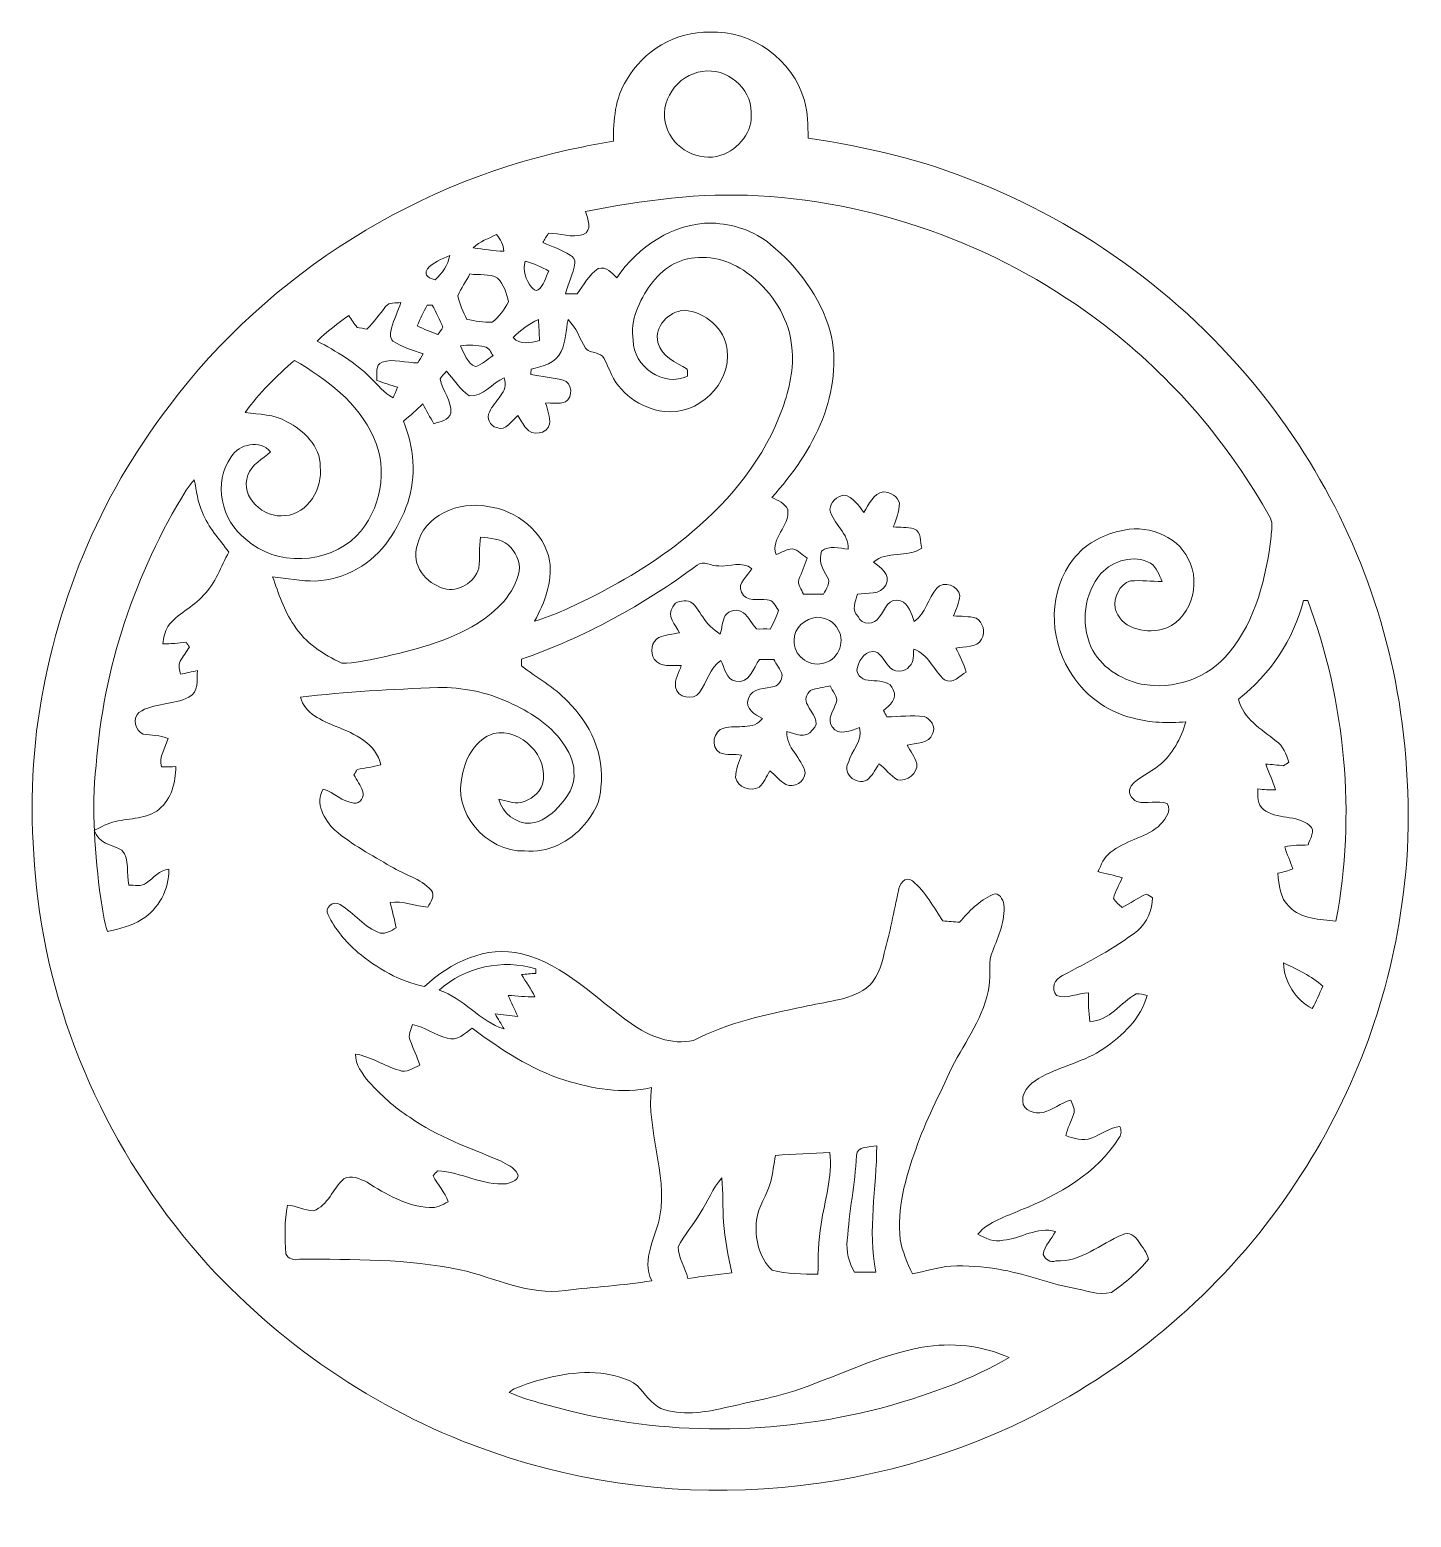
# Model space of a CAD drawing. Header units: centimetres. Extents: x -15.3 to 15.3, y -16.7 to 16.2.
import ezdxf

# ---------------------------------------------------------------- set-up
doc = ezdxf.new("R2010")
doc.units = ezdxf.units.CM
doc.header["$MEASUREMENT"] = 0
doc.layers.add('Layer 1', color=7, linetype='Continuous')

msp = doc.modelspace()

# ---------------------------------------------------------------- linework, layer by layer
at = {"layer": 'Layer 1', "color": 8, "lineweight": 9}
for points, knots in [([(-2.07023, 15.05827), (-1.7097, 15.70914), (-0.97768, 16.13777), (-0.23226, 16.11836), (-0.23226, 16.11836), (0.70225, 16.17234), (1.61171, 15.50347), (1.86147, 14.60742), (1.86147, 14.60742), (1.94014, 14.33931), (1.93767, 14.05638), (1.94755, 13.77874), (1.94755, 13.77874), (3.22602, 13.58542), (4.49567, 13.2912), (5.6937, 12.79555), (5.6937, 12.79555), (8.2905, 11.76121), (10.59096, 9.99838), (12.2596, 7.75506), (12.2596, 7.75506), (13.71834, 5.80667), (14.6987, 3.49597), (15.04337, 1.08367), (15.04337, 1.08367), (15.2321, -0.2523), (15.27902, -1.61332), (15.10087, -2.95317), (15.10087, -2.95317), (14.82994, -5.14956), (14.05418, -7.28175), (12.84874, -9.13771), (12.84874, -9.13771), (11.52229, -11.21205), (9.6748, -12.94736), (7.5292, -14.15456), (7.5292, -14.15456), (3.76012, -16.29381), (-0.93852, -16.71819), (-5.02757, -15.27922), (-5.02757, -15.27922), (-7.43246, -14.46042), (-9.60768, -13.00345), (-11.32536, -11.13655), (-11.32536, -11.13655), (-13.35066, -8.89571), (-14.71591, -6.04667), (-15.08421, -3.04101), (-15.08421, -3.04101), (-15.24648, -1.73255), (-15.26518, -0.40047), (-15.07997, 0.90693), (-15.07997, 0.90693), (-14.72437, 3.41659), (-13.73554, 5.8423), (-12.18331, 7.85066), (-12.18331, 7.85066), (-9.97316, 10.80059), (-6.64082, 12.87845), (-3.02485, 13.58577), (-3.02485, 13.58577), (-2.80436, 13.63163), (-2.58247, 13.66832), (-2.36163, 13.71136), (-2.36163, 13.71136), (-2.35951, 14.17103), (-2.32635, 14.66104), (-2.07023, 15.05827), (-2.07023, 15.05827), (-2.07023, 15.05827), (-2.07023, 15.05827), (-2.07023, 15.05827)], [0, 0, 0, 0, 0.05263158, 0.05263158, 0.05263158, 0.05263158, 0.10526316, 0.10526316, 0.10526316, 0.10526316, 0.15789474, 0.15789474, 0.15789474, 0.15789474, 0.21052632, 0.21052632, 0.21052632, 0.21052632, 0.26315789, 0.26315789, 0.26315789, 0.26315789, 0.31578947, 0.31578947, 0.31578947, 0.31578947, 0.36842105, 0.36842105, 0.36842105, 0.36842105, 0.42105263, 0.42105263, 0.42105263, 0.42105263, 0.47368421, 0.47368421, 0.47368421, 0.47368421, 0.52631579, 0.52631579, 0.52631579, 0.52631579, 0.57894737, 0.57894737, 0.57894737, 0.57894737, 0.63157895, 0.63157895, 0.63157895, 0.63157895, 0.68421053, 0.68421053, 0.68421053, 0.68421053, 0.73684211, 0.73684211, 0.73684211, 0.73684211, 0.78947368, 0.78947368, 0.78947368, 0.78947368, 0.84210526, 0.84210526, 0.84210526, 0.84210526, 0.89473684, 0.89473684, 0.89473684, 0.89473684, 1, 1, 1, 1]), ([(-0.39242, 15.24912), (-0.94381, 15.18809), (-1.3795, 14.56473), (-1.19041, 14.02745), (-1.19041, 14.02745), (-1.03906, 13.54379), (-0.47074, 13.23476), (0.01645, 13.39633), (0.01645, 13.39633), (0.40168, 13.53109), (0.74105, 13.92021), (0.68143, 14.34848), (0.68143, 14.34848), (0.69096, 14.8914), (0.13921, 15.34366), (-0.39242, 15.24912), (-0.39242, 15.24912), (-0.39242, 15.24912), (-0.39242, 15.24912), (-0.39242, 15.24912)], [0, 0, 0, 0, 0.16666667, 0.16666667, 0.16666667, 0.16666667, 0.33333333, 0.33333333, 0.33333333, 0.33333333, 0.5, 0.5, 0.5, 0.5, 0.66666667, 0.66666667, 0.66666667, 0.66666667, 1, 1, 1, 1]), ([(-2.97723, 12.15491), (-2.92537, 11.98875), (-2.81953, 11.73686), (-3.02873, 11.64161), (-3.02873, 11.64161), (-3.27709, 11.56612), (-3.54343, 11.67513), (-3.79743, 11.67336), (-3.79743, 11.67336), (-3.83941, 11.60528), (-3.88034, 11.53684), (-3.9195, 11.46734), (-3.9195, 11.46734), (-3.71735, 11.37809), (-3.50392, 11.31), (-3.3173, 11.19006), (-3.3173, 11.19006), (-3.25874, 11.15125), (-3.19524, 11.08775), (-3.21076, 11.01049), (-3.21076, 11.01049), (-3.2538, 10.77625), (-3.35329, 10.55859), (-3.42173, 10.3314), (-3.42173, 10.3314), (-3.35717, 10.3314), (-3.22805, 10.33104), (-3.16349, 10.33104), (-3.16349, 10.33104), (-3.02097, 10.5286), (-2.89926, 10.74944), (-2.69641, 10.89337), (-2.69641, 10.89337), (-2.51368, 10.941), (-2.39514, 10.802), (-2.28825, 10.68735), (-2.28825, 10.68735), (-1.81588, 11.3728), (-1.04189, 11.90373), (-0.1857, 11.89773), (-0.1857, 11.89773), (0.28138, 11.87727), (0.75128, 11.72981), (1.11394, 11.42642), (1.11394, 11.42642), (1.7186, 10.92653), (2.21249, 10.26684), (2.43192, 9.5066), (2.43192, 9.5066), (2.6009, 8.85996), (2.49506, 8.16922), (2.26294, 7.55221), (2.26294, 7.55221), (1.99976, 6.91757), (1.60747, 6.33831), (1.14357, 5.83313), (1.14357, 5.83313), (1.26987, 5.7601), (1.43708, 5.7093), (1.49388, 5.56114), (1.49388, 5.56114), (1.55174, 5.19389), (1.10159, 4.93249), (1.23635, 4.56665), (1.23635, 4.56665), (1.35418, 4.61392), (1.46707, 4.68589), (1.59654, 4.69647), (1.59654, 4.69647), (1.72812, 4.67248), (1.81632, 4.55818), (1.92251, 4.48621), (1.92251, 4.48621), (1.87347, 4.3264), (1.80009, 4.17577), (1.74224, 4.01914), (1.74224, 4.01914), (1.69814, 3.90166), (1.79868, 3.79653), (1.84207, 3.69423), (1.84207, 3.69423), (1.98953, 3.69387), (2.13735, 3.69282), (2.28516, 3.69105), (2.28516, 3.69105), (2.33843, 3.80923), (2.45485, 3.94505), (2.36806, 4.07558), (2.36806, 4.07558), (2.25659, 4.24103), (2.16592, 4.44317), (2.24283, 4.64249), (2.24283, 4.64249), (2.40934, 4.78713), (2.63441, 4.70494), (2.82914, 4.6873), (2.82914, 4.6873), (2.85631, 5.03619), (2.48589, 5.24116), (2.42662, 5.56608), (2.42662, 5.56608), (2.43403, 5.722), (2.58008, 5.86206), (2.73107, 5.88358), (2.73107, 5.88358), (2.93992, 5.85147), (3.05845, 5.65215), (3.17769, 5.50046), (3.17769, 5.50046), (3.28987, 5.6772), (3.37771, 5.92026), (3.61443, 5.95554), (3.61443, 5.95554), (3.7573, 5.94566), (3.93545, 5.85994), (3.96121, 5.70331), (3.96121, 5.70331), (3.96262, 5.51916), (3.891, 5.34876), (3.82609, 5.18048), (3.82609, 5.18048), (3.9792, 5.16884), (4.13442, 5.17378), (4.2847, 5.13885), (4.2847, 5.13885), (4.45545, 5.07676), (4.42299, 4.84675), (4.4558, 4.71023), (4.4558, 4.71023), (4.13901, 4.48551), (3.68075, 4.66084), (3.38865, 4.40331), (3.38865, 4.40331), (3.53999, 4.27666), (3.77706, 4.1359), (3.66311, 3.8946), (3.66311, 3.8946), (3.54987, 3.666), (3.24366, 3.73056), (3.03376, 3.69035), (3.03376, 3.69035), (2.99213, 3.53054), (2.89229, 3.33545), (3.04787, 3.2014), (3.04787, 3.2014), (3.11772, 2.99467), (3.42357, 3.01195), (3.51741, 3.18623), (3.51741, 3.18623), (3.64618, 3.34039), (3.72449, 3.64695), (3.98696, 3.54183), (3.98696, 3.54183), (4.18169, 3.48609), (4.22191, 3.24514), (4.28929, 3.08921), (4.28929, 3.08921), (4.54259, 3.26842), (4.60326, 3.59439), (4.78635, 3.82863), (4.78635, 3.82863), (4.9444, 3.99938), (5.26402, 3.87873), (5.29929, 3.65719), (5.29929, 3.65719), (5.28624, 3.49985), (5.21604, 3.35838), (5.15854, 3.21445), (5.15854, 3.21445), (5.32505, 3.19857), (5.4965, 3.20669), (5.65983, 3.164), (5.65983, 3.164), (5.80659, 3.06981), (5.87855, 2.85074), (5.7759, 2.69799), (5.7759, 2.69799), (5.67747, 2.48632), (5.39207, 2.5537), (5.21145, 2.49937), (5.21145, 2.49937), (5.29577, 2.32721), (5.38749, 2.15682), (5.43899, 1.97055), (5.43899, 1.97055), (5.29541, 1.88906), (5.14301, 1.69786), (4.96204, 1.79769), (4.96204, 1.79769), (4.72109, 2.0076), (4.60573, 2.36602), (4.28188, 2.47467), (4.28188, 2.47467), (4.26283, 2.34838), (4.28859, 2.19704), (4.1891, 2.09791), (4.1891, 2.09791), (4.08468, 1.95186), (3.82257, 1.95574), (3.72414, 2.1099), (3.72414, 2.1099), (3.61266, 2.20515), (3.55234, 2.43657), (3.37172, 2.4214), (3.37172, 2.4214), (3.15793, 2.41682), (3.05457, 2.18504), (3.01894, 2.00548), (3.01894, 2.00548), (3.10502, 1.60296), (3.68639, 1.94022), (3.8268, 1.57968), (3.8268, 1.57968), (3.93369, 1.37577), (3.74178, 1.23431), (3.61161, 1.11789), (3.61161, 1.11789), (3.6363, 1.07203), (3.66135, 1.02617), (3.68639, 0.97995), (3.68639, 0.97995), (3.9598, 0.98736), (4.23496, 1.0177), (4.50801, 0.98983), (4.50801, 0.98983), (4.64912, 0.9288), (4.77789, 0.77005), (4.69428, 0.6053), (4.69428, 0.6053), (4.62655, 0.37247), (4.31928, 0.41375), (4.13689, 0.35095), (4.13689, 0.35095), (4.20639, 0.21831), (4.3027, 0.09589), (4.34538, -0.0498), (4.34538, -0.0498), (4.37854, -0.27276), (4.12525, -0.46467), (3.91782, -0.4114), (3.91782, -0.4114), (3.75554, -0.32709), (3.65711, -0.15881), (3.50577, -0.05721), (3.50577, -0.05721), (3.44227, -0.17328), (3.37807, -0.29075), (3.28352, -0.3853), (3.28352, -0.3853), (3.07856, -0.58426), (2.67286, -0.29252), (2.83373, -0.03005), (2.83373, -0.03005), (2.90146, 0.23207), (3.16393, 0.45149), (3.07926, 0.74112), (3.07926, 0.74112), (2.89159, 0.67692), (2.61254, 0.54427), (2.47601, 0.75912), (2.47601, 0.75912), (2.34972, 0.93304), (2.51023, 1.1193), (2.56209, 1.28793), (2.56209, 1.28793), (2.62559, 1.42834), (2.47496, 1.5451), (2.4298, 1.66434), (2.4298, 1.66434), (2.28728, 1.63012), (2.13699, 1.61672), (2.00012, 1.56415), (2.00012, 1.56415), (1.91016, 1.48654), (1.85548, 1.34402), (1.93415, 1.23889), (1.93415, 1.23889), (2.01493, 1.07132), (2.2453, 0.85225), (2.03645, 0.6868), (2.03645, 0.6868), (1.89252, 0.48995), (1.65616, 0.60142), (1.47483, 0.65928), (1.47483, 0.65928), (1.45049, 0.29521), (1.80609, 0.07543), (1.88194, -0.25583), (1.88194, -0.25583), (1.86853, -0.45091), (1.63676, -0.60508), (1.45014, -0.51371), (1.45014, -0.51371), (1.31608, -0.43645), (1.22154, -0.30768), (1.09806, -0.21737), (1.09806, -0.21737), (1.01834, -0.33485), (0.97212, -0.47913), (0.86029, -0.57192), (0.86029, -0.57192), (0.67649, -0.68375), (0.37875, -0.58003), (0.3403, -0.35778), (0.3403, -0.35778), (0.33853, -0.18245), (0.41438, -0.0244), (0.47259, 0.13611), (0.47259, 0.13611), (0.31384, 0.15587), (0.14556, 0.12941), (-0.00719, 0.18303), (-0.00719, 0.18303), (-0.21674, 0.30474), (-0.15818, 0.68891), (0.08418, 0.72842), (0.08418, 0.72842), (0.36217, 0.81591), (0.74458, 0.66775), (0.93191, 0.94574), (0.93191, 0.94574), (0.76892, 1.03146), (0.53574, 1.1574), (0.62746, 1.38847), (0.62746, 1.38847), (0.69731, 1.62977), (1.00775, 1.59202), (1.19614, 1.65164), (1.19614, 1.65164), (1.30656, 1.67493), (1.36194, 1.7991), (1.36723, 1.90247), (1.36723, 1.90247), (1.33654, 2.03123), (1.24376, 2.13565), (1.18379, 2.25101), (1.18379, 2.25101), (1.07901, 2.2489), (0.97, 2.25031), (0.86664, 2.24643), (0.86664, 2.24643), (0.73647, 2.06933), (0.64721, 1.69433), (0.34629, 1.77088), (0.34629, 1.77088), (0.12334, 1.78782), (0.099, 2.07956), (0.01539, 2.22632), (0.01539, 2.22632), (-0.22556, 2.05487), (-0.29223, 1.75077), (-0.45875, 1.52147), (-0.45875, 1.52147), (-0.59492, 1.33062), (-0.94911, 1.39976), (-0.98826, 1.63612), (-0.98826, 1.63612), (-1.0112, 1.8044), (-0.90889, 1.9575), (-0.85915, 2.11272), (-0.85915, 2.11272), (-1.06411, 2.13142), (-1.32199, 2.05945), (-1.46134, 2.25384), (-1.46134, 2.25384), (-1.54989, 2.40624), (-1.52343, 2.64859), (-1.3541, 2.73432), (-1.3541, 2.73432), (-1.21193, 2.79958), (-1.05106, 2.80417), (-0.89972, 2.8405), (-0.89972, 2.8405), (-0.99073, 3.01372), (-1.19464, 3.2148), (-1.04471, 3.41377), (-1.04471, 3.41377), (-0.99179, 3.54712), (-0.8214, 3.55065), (-0.70393, 3.54112), (-0.70393, 3.54112), (-0.54659, 3.48538), (-0.47956, 3.31429), (-0.38643, 3.19046), (-0.38643, 3.19046), (-0.29435, 3.03136), (-0.15395, 2.90824), (0.00128, 2.81158), (0.00128, 2.81158), (0.04079, 2.94634), (0.04925, 3.09133), (0.10746, 3.21939), (0.10746, 3.21939), (0.19989, 3.33651), (0.39709, 3.38484), (0.51492, 3.27865), (0.51492, 3.27865), (0.63099, 3.17917), (0.70542, 3.04229), (0.79961, 2.92305), (0.79961, 2.92305), (0.90333, 2.92058), (1.00105, 2.92411), (1.10653, 2.92094), (1.10653, 2.92094), (1.17391, 3.05676), (1.24941, 3.19117), (1.28715, 3.33863), (1.28715, 3.33863), (1.21836, 3.42435), (1.17074, 3.57146), (1.03915, 3.56652), (1.03915, 3.56652), (0.85324, 3.59721), (0.56572, 3.50796), (0.47435, 3.73339), (0.47435, 3.73339), (0.3657, 3.9447), (0.6137, 4.08722), (0.69625, 4.25373), (0.69625, 4.25373), (0.49446, 4.43612), (0.2013, 4.2936), (-0.03294, 4.31617), (-0.03294, 4.31617), (-0.19381, 4.30242), (-0.36738, 4.45199), (-0.51166, 4.3317), (-0.51166, 4.3317), (-1.69347, 3.45081), (-3.00298, 2.7389), (-4.39575, 2.25348), (-4.39575, 2.25348), (-4.39504, 2.20515), (-4.39433, 2.15682), (-4.39363, 2.10814), (-4.39363, 2.10814), (-4.05849, 1.84285), (-3.67079, 1.64247), (-3.37728, 1.32638), (-3.37728, 1.32638), (-2.87598, 0.83955), (-2.54895, 0.13752), (-2.63574, -0.57262), (-2.63574, -0.57262), (-2.63574, -0.88589), (-2.80472, -1.16846), (-3.00192, -1.39988), (-3.00192, -1.39988), (-3.31625, -1.79041), (-3.81754, -2.03524), (-4.32484, -1.98479), (-4.32484, -1.98479), (-5.17186, -2.01337), (-5.93633, -1.1226), (-5.69679, -0.2904), (-5.69679, -0.2904), (-5.62165, 0.09131), (-5.40257, 0.48607), (-5.00958, 0.60989), (-5.00958, 0.60989), (-4.40245, 0.74395), (-3.77239, 0.09378), (-3.92867, -0.50806), (-3.92867, -0.50806), (-3.99534, -0.71867), (-4.1996, -0.85978), (-4.40598, -0.91411), (-4.40598, -0.91411), (-4.57143, -0.93951), (-4.73512, -0.87495), (-4.89422, -0.83826), (-4.89422, -0.83826), (-4.81555, -1.14377), (-4.51534, -1.39318), (-4.19325, -1.37202), (-4.19325, -1.37202), (-3.95019, -1.35226), (-3.75369, -1.19175), (-3.58824, -1.02629), (-3.58824, -1.02629), (-3.38856, -0.80969), (-3.1903, -0.53452), (-3.23511, -0.22125), (-3.23511, -0.22125), (-3.23158, 0.01405), (-3.35435, 0.22395), (-3.48346, 0.41057), (-3.48346, 0.41057), (-3.77098, 0.82755), (-4.22253, 1.09355), (-4.67303, 1.30204), (-4.67303, 1.30204), (-5.16233, 1.5257), (-5.70208, 1.63506), (-6.23936, 1.62801), (-6.23936, 1.62801), (-7.25501, 1.58744), (-8.27171, 1.53946), (-9.28101, 1.41422), (-9.28101, 1.41422), (-9.18082, 1.05545), (-8.80547, 0.89282), (-8.48832, 0.76582), (-8.48832, 0.76582), (-8.08227, 0.60072), (-7.60108, 0.39293), (-7.50266, -0.08438), (-7.50266, -0.08438), (-7.67517, -0.1253), (-7.85085, -0.15211), (-8.02477, -0.18527), (-8.02477, -0.18527), (-8.04876, -0.22408), (-8.0731, -0.26323), (-8.09744, -0.30239), (-8.09744, -0.30239), (-8.03359, -0.42128), (-7.95316, -0.53205), (-7.90553, -0.65905), (-7.90553, -0.65905), (-7.85685, -0.77688), (-7.95915, -0.95292), (-8.09674, -0.92575), (-8.09674, -0.92575), (-8.35603, -0.90705), (-8.53524, -0.69221), (-8.77548, -0.61566), (-8.77548, -0.61566), (-8.97868, -0.92258), (-8.74938, -1.30181), (-8.52078, -1.52406), (-8.52078, -1.52406), (-8.14471, -1.84544), (-7.7041, -2.07969), (-7.28006, -2.32981), (-7.28006, -2.32981), (-6.98408, -2.5062), (-6.63059, -2.59439), (-6.39, -2.85227), (-6.39, -2.85227), (-6.29334, -2.9768), (-6.40658, -3.11721), (-6.4662, -3.22939), (-6.4662, -3.22939), (-6.74383, -3.20434), (-7.01477, -3.08898), (-7.29628, -3.12179), (-7.29628, -3.12179), (-7.25113, -3.31018), (-7.20209, -3.49785), (-7.16576, -3.68835), (-7.16576, -3.68835), (-7.27512, -3.74762), (-7.3866, -3.82276), (-7.51994, -3.80124), (-7.51994, -3.80124), (-7.87096, -3.67953), (-8.09321, -3.35568), (-8.40436, -3.17153), (-8.40436, -3.17153), (-8.55288, -3.06888), (-8.76208, -3.24738), (-8.66965, -3.39908), (-8.66965, -3.39908), (-8.51337, -3.71658), (-8.27842, -3.9928), (-8.01489, -4.2274), (-8.01489, -4.2274), (-7.58662, -4.58018), (-7.08709, -4.87192), (-6.53816, -4.9834), (-6.53816, -4.9834), (-5.97019, -4.45565), (-5.17327, -4.06089), (-4.38199, -4.26126), (-4.38199, -4.26126), (-3.4309, -4.5001), (-2.74651, -5.25539), (-1.96969, -5.80361), (-1.96969, -5.80361), (-1.57529, -6.0816), (-1.07505, -6.28692), (-0.58821, -6.17473), (-0.58821, -6.17473), (0.17308, -5.78421), (1.01022, -5.59477), (1.84454, -5.4339), (1.84454, -5.4339), (2.30915, -5.31395), (2.82279, -5.30337), (3.22955, -5.02185), (3.22955, -5.02185), (3.4712, -4.8377), (3.56292, -4.52867), (3.62536, -4.24539), (3.62536, -4.24539), (3.75201, -3.79137), (3.84091, -3.32817), (3.94286, -2.86815), (3.94286, -2.86815), (3.95239, -2.72809), (4.08927, -2.52701), (4.25472, -2.64837), (4.25472, -2.64837), (4.53482, -2.8939), (4.72109, -3.22516), (4.92359, -3.53348), (4.92359, -3.53348), (5.04635, -3.54336), (5.16947, -3.55324), (5.29294, -3.56312), (5.29294, -3.56312), (5.50038, -3.32323), (5.72933, -3.07946), (6.02531, -2.95105), (6.02531, -2.95105), (6.16889, -2.88367), (6.25215, -3.05618), (6.27261, -3.17118), (6.27261, -3.17118), (6.30612, -3.52925), (6.15372, -3.86545), (6.02531, -4.19036), (6.02531, -4.19036), (5.91524, -4.43413), (5.98545, -4.70929), (5.94805, -4.96647), (5.94805, -4.96647), (5.84716, -5.63675), (5.42665, -6.18602), (5.12326, -6.77234), (5.12326, -6.77234), (4.85515, -7.37488), (4.532, -7.9552), (4.32422, -8.5835), (4.32422, -8.5835), (4.09526, -9.21991), (3.90018, -9.89442), (3.98167, -10.57846), (3.98167, -10.57846), (4.02647, -10.84516), (4.13865, -11.09351), (4.24907, -11.33869), (4.24907, -11.33869), (4.53094, -11.27413), (4.81105, -11.19546), (5.09962, -11.16336), (5.09962, -11.16336), (5.45169, -11.14784), (5.80588, -11.17324), (6.15337, -11.23533), (6.15337, -11.23533), (6.70794, -11.3207), (7.22934, -11.53942), (7.77932, -11.64631), (7.77932, -11.64631), (8.06472, -11.68971), (8.36035, -11.82235), (8.65033, -11.74721), (8.65033, -11.74721), (8.95407, -11.54119), (9.23594, -11.29318), (9.4716, -11.01131), (9.4716, -11.01131), (9.44126, -10.86456), (9.33648, -10.74814), (9.25323, -10.62996), (9.25323, -10.62996), (9.18302, -10.50896), (9.03909, -10.38901), (8.8881, -10.47298), (8.8881, -10.47298), (8.40233, -10.6723), (7.98287, -11.0794), (7.42443, -11.05188), (7.42443, -11.05188), (7.29531, -11.09986), (7.18807, -11.0099), (7.14044, -10.90619), (7.14044, -10.90619), (7.16866, -10.71145), (7.32741, -10.56964), (7.4142, -10.39889), (7.4142, -10.39889), (7.00991, -10.28812), (6.65079, -10.55235), (6.25991, -10.59433), (6.25991, -10.59433), (6.05882, -10.64513), (5.86938, -10.55411), (5.69899, -10.45886), (5.69899, -10.45886), (5.93606, -10.16571), (6.32094, -10.07575), (6.64832, -9.92335), (6.64832, -9.92335), (7.4911, -9.59068), (8.32824, -9.10526), (8.8239, -8.3228), (8.8239, -8.3228), (8.8747, -8.25012), (8.87011, -8.15805), (8.83907, -8.07938), (8.83907, -8.07938), (8.60553, -8.1016), (8.41679, -8.25295), (8.20548, -8.33832), (8.20548, -8.33832), (8.01921, -8.40429), (7.81989, -8.34114), (7.64068, -8.28046), (7.64068, -8.28046), (7.68019, -8.11713), (7.75357, -7.96684), (7.8146, -7.81162), (7.8146, -7.81162), (7.86046, -7.70155), (7.78567, -7.59325), (7.75075, -7.49236), (7.75075, -7.49236), (7.53379, -7.55374), (7.3574, -7.71355), (7.13903, -7.76611), (7.13903, -7.76611), (6.96723, -7.80598), (6.69135, -7.73083), (6.68889, -7.51811), (6.68889, -7.51811), (6.67372, -7.25741), (6.91325, -7.08067), (7.11716, -6.9713), (7.11716, -6.9713), (7.56025, -6.74235), (8.06295, -6.64005), (8.47923, -6.35606), (8.47923, -6.35606), (8.8948, -6.06749), (9.31002, -5.68613), (9.43844, -5.17813), (9.43844, -5.17813), (9.35906, -5.16332), (9.28004, -5.13792), (9.1989, -5.14321), (9.1989, -5.14321), (8.85071, -5.33512), (8.61294, -5.74928), (8.17514, -5.75352), (8.17514, -5.75352), (8.13598, -5.54573), (8.14797, -5.333), (8.14304, -5.12345), (8.14304, -5.12345), (7.90844, -5.1164), (7.66679, -5.27444), (7.43713, -5.18131), (7.43713, -5.18131), (7.30166, -5.03702), (7.3962, -4.80983), (7.56836, -4.74281), (7.56836, -4.74281), (8.13598, -4.44012), (8.71559, -4.14767), (9.22395, -3.74868), (9.22395, -3.74868), (9.44655, -3.57123), (9.54427, -3.29324), (9.5612, -3.01843), (9.5612, -3.01843), (9.51358, -2.99126), (9.46666, -2.96445), (9.41974, -2.93764), (9.41974, -2.93764), (9.23947, -3.03078), (9.06484, -3.13449), (8.89022, -3.23715), (8.89022, -3.23715), (8.82107, -3.17577), (8.74452, -3.11827), (8.6969, -3.03748), (8.6969, -3.03748), (8.72477, -2.87238), (8.8306, -2.73444), (8.88987, -2.58028), (8.88987, -2.58028), (8.71207, -2.52137), (8.52721, -2.49032), (8.34729, -2.44128), (8.34729, -2.44128), (8.42914, -2.29594), (8.48241, -2.1199), (8.62528, -2.02183), (8.62528, -2.02183), (8.9389, -1.76254), (9.36294, -1.70363), (9.6815, -1.45492), (9.6815, -1.45492), (9.80285, -1.32757), (9.99582, -1.12507), (9.88576, -0.93281), (9.88576, -0.93281), (9.67021, -0.85696), (9.43314, -0.95785), (9.21407, -0.89365), (9.21407, -0.89365), (9.08636, -0.8425), (8.99323, -0.66893), (9.08883, -0.54546), (9.08883, -0.54546), (9.24547, -0.34049), (9.51217, -0.26712), (9.69879, -0.09567), (9.69879, -0.09567), (10.00182, 0.14705), (10.18879, 0.50159), (10.29604, 0.86918), (10.29604, 0.86918), (9.90269, 0.83779), (9.50123, 0.84555), (9.11952, 0.95455), (9.11952, 0.95455), (8.53039, 1.09002), (8.01674, 1.49078), (7.71476, 2.01077), (7.71476, 2.01077), (7.2625, 2.75303), (7.26144, 3.7803), (7.81284, 4.47141), (7.81284, 4.47141), (8.05978, 4.79454), (8.43478, 4.9995), (8.82813, 5.08452), (8.82813, 5.08452), (9.38764, 5.2461), (10.08896, 5.01573), (10.34754, 4.46998), (10.34754, 4.46998), (10.6534, 3.92036), (10.39411, 3.07933), (9.75699, 2.90965), (9.75699, 2.90965), (9.3767, 2.82041), (8.83236, 2.94599), (8.73464, 3.38414), (8.73464, 3.38414), (8.69654, 3.62579), (8.8246, 3.91083), (9.06978, 3.98562), (9.06978, 3.98562), (9.30367, 4.00538), (9.54004, 3.97398), (9.77499, 3.97363), (9.77499, 3.97363), (9.69914, 4.11227), (9.6568, 4.28795), (9.51464, 4.37544), (9.51464, 4.37544), (9.15515, 4.58041), (8.68561, 4.43753), (8.41926, 4.14649), (8.41926, 4.14649), (8.0439, 3.71045), (7.96912, 3.05323), (8.19701, 2.53077), (8.19701, 2.53077), (8.3988, 2.09085), (8.84365, 1.81004), (9.30403, 1.70527), (9.30403, 1.70527), (10.01558, 1.56662), (10.80298, 1.82803), (11.2563, 2.40165), (11.2563, 2.40165), (11.84509, 3.12379), (12.07122, 4.06429), (12.18164, 4.97059), (12.18164, 4.97059), (12.18869, 5.10393), (12.22714, 5.2461), (12.16647, 5.37134), (12.16647, 5.37134), (11.25171, 7.02446), (9.99618, 8.48813), (8.49617, 9.63748), (8.49617, 9.63748), (6.30965, 11.32623), (3.60702, 12.34752), (0.84724, 12.50028), (0.84724, 12.50028), (-0.43758, 12.57894), (-1.71922, 12.39762), (-2.97723, 12.15491), (-2.97723, 12.15491), (-2.97723, 12.15491), (-2.97723, 12.15491), (-2.97723, 12.15491)], [0, 0, 0, 0, 0.00444444, 0.00444444, 0.00444444, 0.00444444, 0.00888889, 0.00888889, 0.00888889, 0.00888889, 0.01333333, 0.01333333, 0.01333333, 0.01333333, 0.01777778, 0.01777778, 0.01777778, 0.01777778, 0.02222222, 0.02222222, 0.02222222, 0.02222222, 0.02666667, 0.02666667, 0.02666667, 0.02666667, 0.03111111, 0.03111111, 0.03111111, 0.03111111, 0.03555556, 0.03555556, 0.03555556, 0.03555556, 0.04, 0.04, 0.04, 0.04, 0.04444444, 0.04444444, 0.04444444, 0.04444444, 0.04888889, 0.04888889, 0.04888889, 0.04888889, 0.05333333, 0.05333333, 0.05333333, 0.05333333, 0.05777778, 0.05777778, 0.05777778, 0.05777778, 0.06222222, 0.06222222, 0.06222222, 0.06222222, 0.06666667, 0.06666667, 0.06666667, 0.06666667, 0.07111111, 0.07111111, 0.07111111, 0.07111111, 0.07555556, 0.07555556, 0.07555556, 0.07555556, 0.08, 0.08, 0.08, 0.08, 0.08444444, 0.08444444, 0.08444444, 0.08444444, 0.08888889, 0.08888889, 0.08888889, 0.08888889, 0.09333333, 0.09333333, 0.09333333, 0.09333333, 0.09777778, 0.09777778, 0.09777778, 0.09777778, 0.10222222, 0.10222222, 0.10222222, 0.10222222, 0.10666667, 0.10666667, 0.10666667, 0.10666667, 0.11111111, 0.11111111, 0.11111111, 0.11111111, 0.11555556, 0.11555556, 0.11555556, 0.11555556, 0.12, 0.12, 0.12, 0.12, 0.12444444, 0.12444444, 0.12444444, 0.12444444, 0.12888889, 0.12888889, 0.12888889, 0.12888889, 0.13333333, 0.13333333, 0.13333333, 0.13333333, 0.13777778, 0.13777778, 0.13777778, 0.13777778, 0.14222222, 0.14222222, 0.14222222, 0.14222222, 0.14666667, 0.14666667, 0.14666667, 0.14666667, 0.15111111, 0.15111111, 0.15111111, 0.15111111, 0.15555556, 0.15555556, 0.15555556, 0.15555556, 0.16, 0.16, 0.16, 0.16, 0.16444444, 0.16444444, 0.16444444, 0.16444444, 0.16888889, 0.16888889, 0.16888889, 0.16888889, 0.17333333, 0.17333333, 0.17333333, 0.17333333, 0.17777778, 0.17777778, 0.17777778, 0.17777778, 0.18222222, 0.18222222, 0.18222222, 0.18222222, 0.18666667, 0.18666667, 0.18666667, 0.18666667, 0.19111111, 0.19111111, 0.19111111, 0.19111111, 0.19555556, 0.19555556, 0.19555556, 0.19555556, 0.2, 0.2, 0.2, 0.2, 0.20444444, 0.20444444, 0.20444444, 0.20444444, 0.20888889, 0.20888889, 0.20888889, 0.20888889, 0.21333333, 0.21333333, 0.21333333, 0.21333333, 0.21777778, 0.21777778, 0.21777778, 0.21777778, 0.22222222, 0.22222222, 0.22222222, 0.22222222, 0.22666667, 0.22666667, 0.22666667, 0.22666667, 0.23111111, 0.23111111, 0.23111111, 0.23111111, 0.23555556, 0.23555556, 0.23555556, 0.23555556, 0.24, 0.24, 0.24, 0.24, 0.24444444, 0.24444444, 0.24444444, 0.24444444, 0.24888889, 0.24888889, 0.24888889, 0.24888889, 0.25333333, 0.25333333, 0.25333333, 0.25333333, 0.25777778, 0.25777778, 0.25777778, 0.25777778, 0.26222222, 0.26222222, 0.26222222, 0.26222222, 0.26666667, 0.26666667, 0.26666667, 0.26666667, 0.27111111, 0.27111111, 0.27111111, 0.27111111, 0.27555556, 0.27555556, 0.27555556, 0.27555556, 0.28, 0.28, 0.28, 0.28, 0.28444444, 0.28444444, 0.28444444, 0.28444444, 0.28888889, 0.28888889, 0.28888889, 0.28888889, 0.29333333, 0.29333333, 0.29333333, 0.29333333, 0.29777778, 0.29777778, 0.29777778, 0.29777778, 0.30222222, 0.30222222, 0.30222222, 0.30222222, 0.30666667, 0.30666667, 0.30666667, 0.30666667, 0.31111111, 0.31111111, 0.31111111, 0.31111111, 0.31555556, 0.31555556, 0.31555556, 0.31555556, 0.32, 0.32, 0.32, 0.32, 0.32444444, 0.32444444, 0.32444444, 0.32444444, 0.32888889, 0.32888889, 0.32888889, 0.32888889, 0.33333333, 0.33333333, 0.33333333, 0.33333333, 0.33777778, 0.33777778, 0.33777778, 0.33777778, 0.34222222, 0.34222222, 0.34222222, 0.34222222, 0.34666667, 0.34666667, 0.34666667, 0.34666667, 0.35111111, 0.35111111, 0.35111111, 0.35111111, 0.35555556, 0.35555556, 0.35555556, 0.35555556, 0.36, 0.36, 0.36, 0.36, 0.36444444, 0.36444444, 0.36444444, 0.36444444, 0.36888889, 0.36888889, 0.36888889, 0.36888889, 0.37333333, 0.37333333, 0.37333333, 0.37333333, 0.37777778, 0.37777778, 0.37777778, 0.37777778, 0.38222222, 0.38222222, 0.38222222, 0.38222222, 0.38666667, 0.38666667, 0.38666667, 0.38666667, 0.39111111, 0.39111111, 0.39111111, 0.39111111, 0.39555556, 0.39555556, 0.39555556, 0.39555556, 0.4, 0.4, 0.4, 0.4, 0.40444444, 0.40444444, 0.40444444, 0.40444444, 0.40888889, 0.40888889, 0.40888889, 0.40888889, 0.41333333, 0.41333333, 0.41333333, 0.41333333, 0.41777778, 0.41777778, 0.41777778, 0.41777778, 0.42222222, 0.42222222, 0.42222222, 0.42222222, 0.42666667, 0.42666667, 0.42666667, 0.42666667, 0.43111111, 0.43111111, 0.43111111, 0.43111111, 0.43555556, 0.43555556, 0.43555556, 0.43555556, 0.44, 0.44, 0.44, 0.44, 0.44444444, 0.44444444, 0.44444444, 0.44444444, 0.44888889, 0.44888889, 0.44888889, 0.44888889, 0.45333333, 0.45333333, 0.45333333, 0.45333333, 0.45777778, 0.45777778, 0.45777778, 0.45777778, 0.46222222, 0.46222222, 0.46222222, 0.46222222, 0.46666667, 0.46666667, 0.46666667, 0.46666667, 0.47111111, 0.47111111, 0.47111111, 0.47111111, 0.47555556, 0.47555556, 0.47555556, 0.47555556, 0.48, 0.48, 0.48, 0.48, 0.48444444, 0.48444444, 0.48444444, 0.48444444, 0.48888889, 0.48888889, 0.48888889, 0.48888889, 0.49333333, 0.49333333, 0.49333333, 0.49333333, 0.49777778, 0.49777778, 0.49777778, 0.49777778, 0.50222222, 0.50222222, 0.50222222, 0.50222222, 0.50666667, 0.50666667, 0.50666667, 0.50666667, 0.51111111, 0.51111111, 0.51111111, 0.51111111, 0.51555556, 0.51555556, 0.51555556, 0.51555556, 0.52, 0.52, 0.52, 0.52, 0.52444444, 0.52444444, 0.52444444, 0.52444444, 0.52888889, 0.52888889, 0.52888889, 0.52888889, 0.53333333, 0.53333333, 0.53333333, 0.53333333, 0.53777778, 0.53777778, 0.53777778, 0.53777778, 0.54222222, 0.54222222, 0.54222222, 0.54222222, 0.54666667, 0.54666667, 0.54666667, 0.54666667, 0.55111111, 0.55111111, 0.55111111, 0.55111111, 0.55555556, 0.55555556, 0.55555556, 0.55555556, 0.56, 0.56, 0.56, 0.56, 0.56444444, 0.56444444, 0.56444444, 0.56444444, 0.56888889, 0.56888889, 0.56888889, 0.56888889, 0.57333333, 0.57333333, 0.57333333, 0.57333333, 0.57777778, 0.57777778, 0.57777778, 0.57777778, 0.58222222, 0.58222222, 0.58222222, 0.58222222, 0.58666667, 0.58666667, 0.58666667, 0.58666667, 0.59111111, 0.59111111, 0.59111111, 0.59111111, 0.59555556, 0.59555556, 0.59555556, 0.59555556, 0.6, 0.6, 0.6, 0.6, 0.60444444, 0.60444444, 0.60444444, 0.60444444, 0.60888889, 0.60888889, 0.60888889, 0.60888889, 0.61333333, 0.61333333, 0.61333333, 0.61333333, 0.61777778, 0.61777778, 0.61777778, 0.61777778, 0.62222222, 0.62222222, 0.62222222, 0.62222222, 0.62666667, 0.62666667, 0.62666667, 0.62666667, 0.63111111, 0.63111111, 0.63111111, 0.63111111, 0.63555556, 0.63555556, 0.63555556, 0.63555556, 0.64, 0.64, 0.64, 0.64, 0.64444444, 0.64444444, 0.64444444, 0.64444444, 0.64888889, 0.64888889, 0.64888889, 0.64888889, 0.65333333, 0.65333333, 0.65333333, 0.65333333, 0.65777778, 0.65777778, 0.65777778, 0.65777778, 0.66222222, 0.66222222, 0.66222222, 0.66222222, 0.66666667, 0.66666667, 0.66666667, 0.66666667, 0.67111111, 0.67111111, 0.67111111, 0.67111111, 0.67555556, 0.67555556, 0.67555556, 0.67555556, 0.68, 0.68, 0.68, 0.68, 0.68444444, 0.68444444, 0.68444444, 0.68444444, 0.68888889, 0.68888889, 0.68888889, 0.68888889, 0.69333333, 0.69333333, 0.69333333, 0.69333333, 0.69777778, 0.69777778, 0.69777778, 0.69777778, 0.70222222, 0.70222222, 0.70222222, 0.70222222, 0.70666667, 0.70666667, 0.70666667, 0.70666667, 0.71111111, 0.71111111, 0.71111111, 0.71111111, 0.71555556, 0.71555556, 0.71555556, 0.71555556, 0.72, 0.72, 0.72, 0.72, 0.72444444, 0.72444444, 0.72444444, 0.72444444, 0.72888889, 0.72888889, 0.72888889, 0.72888889, 0.73333333, 0.73333333, 0.73333333, 0.73333333, 0.73777778, 0.73777778, 0.73777778, 0.73777778, 0.74222222, 0.74222222, 0.74222222, 0.74222222, 0.74666667, 0.74666667, 0.74666667, 0.74666667, 0.75111111, 0.75111111, 0.75111111, 0.75111111, 0.75555556, 0.75555556, 0.75555556, 0.75555556, 0.76, 0.76, 0.76, 0.76, 0.76444444, 0.76444444, 0.76444444, 0.76444444, 0.76888889, 0.76888889, 0.76888889, 0.76888889, 0.77333333, 0.77333333, 0.77333333, 0.77333333, 0.77777778, 0.77777778, 0.77777778, 0.77777778, 0.78222222, 0.78222222, 0.78222222, 0.78222222, 0.78666667, 0.78666667, 0.78666667, 0.78666667, 0.79111111, 0.79111111, 0.79111111, 0.79111111, 0.79555556, 0.79555556, 0.79555556, 0.79555556, 0.8, 0.8, 0.8, 0.8, 0.80444444, 0.80444444, 0.80444444, 0.80444444, 0.80888889, 0.80888889, 0.80888889, 0.80888889, 0.81333333, 0.81333333, 0.81333333, 0.81333333, 0.81777778, 0.81777778, 0.81777778, 0.81777778, 0.82222222, 0.82222222, 0.82222222, 0.82222222, 0.82666667, 0.82666667, 0.82666667, 0.82666667, 0.83111111, 0.83111111, 0.83111111, 0.83111111, 0.83555556, 0.83555556, 0.83555556, 0.83555556, 0.84, 0.84, 0.84, 0.84, 0.84444444, 0.84444444, 0.84444444, 0.84444444, 0.84888889, 0.84888889, 0.84888889, 0.84888889, 0.85333333, 0.85333333, 0.85333333, 0.85333333, 0.85777778, 0.85777778, 0.85777778, 0.85777778, 0.86222222, 0.86222222, 0.86222222, 0.86222222, 0.86666667, 0.86666667, 0.86666667, 0.86666667, 0.87111111, 0.87111111, 0.87111111, 0.87111111, 0.87555556, 0.87555556, 0.87555556, 0.87555556, 0.88, 0.88, 0.88, 0.88, 0.88444444, 0.88444444, 0.88444444, 0.88444444, 0.88888889, 0.88888889, 0.88888889, 0.88888889, 0.89333333, 0.89333333, 0.89333333, 0.89333333, 0.89777778, 0.89777778, 0.89777778, 0.89777778, 0.90222222, 0.90222222, 0.90222222, 0.90222222, 0.90666667, 0.90666667, 0.90666667, 0.90666667, 0.91111111, 0.91111111, 0.91111111, 0.91111111, 0.91555556, 0.91555556, 0.91555556, 0.91555556, 0.92, 0.92, 0.92, 0.92, 0.92444444, 0.92444444, 0.92444444, 0.92444444, 0.92888889, 0.92888889, 0.92888889, 0.92888889, 0.93333333, 0.93333333, 0.93333333, 0.93333333, 0.93777778, 0.93777778, 0.93777778, 0.93777778, 0.94222222, 0.94222222, 0.94222222, 0.94222222, 0.94666667, 0.94666667, 0.94666667, 0.94666667, 0.95111111, 0.95111111, 0.95111111, 0.95111111, 0.95555556, 0.95555556, 0.95555556, 0.95555556, 0.96, 0.96, 0.96, 0.96, 0.96444444, 0.96444444, 0.96444444, 0.96444444, 0.96888889, 0.96888889, 0.96888889, 0.96888889, 0.97333333, 0.97333333, 0.97333333, 0.97333333, 0.97777778, 0.97777778, 0.97777778, 0.97777778, 0.98222222, 0.98222222, 0.98222222, 0.98222222, 0.98666667, 0.98666667, 0.98666667, 0.98666667, 0.99111111, 0.99111111, 0.99111111, 0.99111111, 1, 1, 1, 1]), ([(-5.46043, 11.34951), (-5.23465, 11.31882), (-5.00852, 11.28319), (-4.78027, 11.27543), (-4.78027, 11.27543), (-4.79544, 11.41443), (-4.85718, 11.54037), (-4.94502, 11.64726), (-4.94502, 11.64726), (-5.12176, 11.55695), (-5.31579, 11.48992), (-5.46043, 11.34951), (-5.46043, 11.34951), (-5.46043, 11.34951), (-5.46043, 11.34951), (-5.46043, 11.34951)], [0, 0, 0, 0, 0.2, 0.2, 0.2, 0.2, 0.4, 0.4, 0.4, 0.4, 0.6, 0.6, 0.6, 0.6, 1, 1, 1, 1]), ([(-1.53613, 10.53918), (-1.78343, 10.18253), (-2.00038, 9.7539), (-1.92101, 9.30517), (-1.92101, 9.30517), (-1.92948, 8.7333), (-1.24403, 8.25036), (-0.72192, 8.516), (-0.72192, 8.516), (-0.72403, 8.56715), (-0.7258, 8.6183), (-0.72756, 8.66946), (-0.72756, 8.66946), (-0.97451, 8.81375), (-1.30294, 8.94533), (-1.37632, 9.25613), (-1.37632, 9.25613), (-1.46275, 9.61914), (-1.14208, 9.94158), (-0.79565, 9.96979), (-0.79565, 9.96979), (-0.32998, 9.94158), (0.09759, 9.5588), (0.15756, 9.09385), (0.15756, 9.09385), (0.24999, 8.33291), (-0.49579, 7.63829), (-1.24121, 7.73107), (-1.24121, 7.73107), (-1.76085, 7.80269), (-2.25227, 8.13924), (-2.44241, 8.63983), (-2.44241, 8.63983), (-2.5232, 8.76188), (-2.5359, 8.96968), (-2.70276, 9.00812), (-2.70276, 9.00812), (-2.7832, 9.05893), (-2.91972, 9.03917), (-2.97652, 9.13195), (-2.97652, 9.13195), (-3.10599, 9.3408), (-3.18078, 9.5888), (-3.36246, 9.76237), (-3.36246, 9.76237), (-3.41396, 9.52952), (-3.41361, 9.27835), (-3.51592, 9.05893), (-3.51592, 9.05893), (-3.62105, 8.79116), (-3.94031, 8.73825), (-4.1809, 8.66381), (-4.1809, 8.66381), (-4.18196, 8.63524), (-4.18408, 8.57844), (-4.18514, 8.54987), (-4.18514, 8.54987), (-3.94842, 8.50295), (-3.70712, 8.48143), (-3.47217, 8.42534), (-3.47217, 8.42534), (-3.2665, 8.37419), (-3.25063, 8.04646), (-3.42031, 7.94415), (-3.42031, 7.94415), (-3.55931, 7.88806), (-3.71559, 7.92686), (-3.85952, 7.91804), (-3.85952, 7.91804), (-3.81895, 7.76423), (-3.75404, 7.61219), (-3.77203, 7.44885), (-3.77203, 7.44885), (-3.82742, 7.23048), (-4.16256, 7.18286), (-4.29132, 7.35925), (-4.29132, 7.35925), (-4.35906, 7.44885), (-4.41338, 7.54763), (-4.47336, 7.64217), (-4.47336, 7.64217), (-4.61376, 7.52858), (-4.72418, 7.28657), (-4.94502, 7.37724), (-4.94502, 7.37724), (-5.08825, 7.40934), (-5.16903, 7.59031), (-5.10342, 7.71978), (-5.10342, 7.71978), (-4.99441, 7.97908), (-4.65539, 8.1537), (-4.77745, 8.47649), (-4.77745, 8.47649), (-5.04309, 8.36219), (-5.23183, 8.05774), (-5.54651, 8.07891), (-5.54651, 8.07891), (-5.75465, 8.21508), (-5.88553, 8.4398), (-6.04851, 8.62219), (-6.04851, 8.62219), (-6.0986, 8.56786), (-6.15152, 8.5153), (-6.18891, 8.45109), (-6.18891, 8.45109), (-6.15081, 8.18686), (-5.92433, 7.97378), (-5.95855, 7.69544), (-5.95855, 7.69544), (-5.99877, 7.53281), (-6.19985, 7.50776), (-6.32861, 7.4619), (-6.32861, 7.4619), (-6.4161, 7.60443), (-6.50218, 7.7473), (-6.57133, 7.89935), (-6.57133, 7.89935), (-6.71208, 7.77129), (-6.85108, 7.64111), (-6.99889, 7.52082), (-6.99889, 7.52082), (-6.90011, 7.23013), (-6.80098, 6.9338), (-6.79816, 6.62265), (-6.79816, 6.62265), (-6.73854, 6.00317), (-6.97914, 5.39745), (-7.32345, 4.89508), (-7.32345, 4.89508), (-7.6861, 4.3638), (-8.30311, 4.01384), (-8.94658, 3.98315), (-8.94658, 3.98315), (-9.26655, 3.9761), (-9.57946, 4.04383), (-9.8959, 4.07664), (-9.8959, 4.07664), (-9.76679, 3.70834), (-9.6419, 3.33051), (-9.42212, 3.00419), (-9.42212, 3.00419), (-9.17553, 2.61649), (-8.77336, 2.35826), (-8.3645, 2.16846), (-8.3645, 2.16846), (-8.08368, 2.16423), (-7.80852, 2.23232), (-7.53406, 2.28347), (-7.53406, 2.28347), (-6.78723, 2.44963), (-6.02699, 2.64084), (-5.36694, 3.04335), (-5.36694, 3.04335), (-4.9482, 3.31111), (-4.54497, 3.69705), (-4.44125, 4.20117), (-4.44125, 4.20117), (-4.41585, 4.41778), (-4.52839, 4.63756), (-4.68467, 4.78149), (-4.68467, 4.78149), (-4.85612, 4.92719), (-5.08931, 4.92542), (-5.29921, 4.95435), (-5.29921, 4.95435), (-5.33731, 4.72716), (-5.30203, 4.49574), (-5.33731, 4.2682), (-5.33731, 4.2682), (-5.42727, 3.94823), (-5.78322, 3.72915), (-6.10883, 3.8177), (-6.10883, 3.8177), (-6.50289, 3.92882), (-6.83908, 4.34158), (-6.69938, 4.76597), (-6.69938, 4.76597), (-6.55863, 5.44331), (-5.76452, 5.75763), (-5.1394, 5.63099), (-5.1394, 5.63099), (-4.5037, 5.55372), (-3.89057, 5.07077), (-3.77027, 4.42589), (-3.77027, 4.42589), (-3.70606, 3.95564), (-3.88245, 3.49985), (-4.10365, 3.0945), (-4.10365, 3.0945), (-3.66514, 3.22397), (-3.25239, 3.42506), (-2.84317, 3.62614), (-2.84317, 3.62614), (-2.05683, 4.03183), (-1.28918, 4.48833), (-0.61961, 5.07112), (-0.61961, 5.07112), (0.25281, 5.7975), (0.99258, 6.72107), (1.37464, 7.79951), (1.37464, 7.79951), (1.5341, 8.22884), (1.63358, 8.68851), (1.58525, 9.14818), (1.58525, 9.14818), (1.5348, 9.7285), (1.22012, 10.26296), (0.79009, 10.64537), (0.79009, 10.64537), (0.4426, 10.9477), (-0.00472, 11.17418), (-0.4778, 11.13467), (-0.4778, 11.13467), (-0.90466, 11.13714), (-1.29201, 10.87432), (-1.53613, 10.53918), (-1.53613, 10.53918), (-1.53613, 10.53918), (-1.53613, 10.53918), (-1.53613, 10.53918)], [0, 0, 0, 0, 0.01785714, 0.01785714, 0.01785714, 0.01785714, 0.03571429, 0.03571429, 0.03571429, 0.03571429, 0.05357143, 0.05357143, 0.05357143, 0.05357143, 0.07142857, 0.07142857, 0.07142857, 0.07142857, 0.08928571, 0.08928571, 0.08928571, 0.08928571, 0.10714286, 0.10714286, 0.10714286, 0.10714286, 0.125, 0.125, 0.125, 0.125, 0.14285714, 0.14285714, 0.14285714, 0.14285714, 0.16071429, 0.16071429, 0.16071429, 0.16071429, 0.17857143, 0.17857143, 0.17857143, 0.17857143, 0.19642857, 0.19642857, 0.19642857, 0.19642857, 0.21428571, 0.21428571, 0.21428571, 0.21428571, 0.23214286, 0.23214286, 0.23214286, 0.23214286, 0.25, 0.25, 0.25, 0.25, 0.26785714, 0.26785714, 0.26785714, 0.26785714, 0.28571429, 0.28571429, 0.28571429, 0.28571429, 0.30357143, 0.30357143, 0.30357143, 0.30357143, 0.32142857, 0.32142857, 0.32142857, 0.32142857, 0.33928571, 0.33928571, 0.33928571, 0.33928571, 0.35714286, 0.35714286, 0.35714286, 0.35714286, 0.375, 0.375, 0.375, 0.375, 0.39285714, 0.39285714, 0.39285714, 0.39285714, 0.41071429, 0.41071429, 0.41071429, 0.41071429, 0.42857143, 0.42857143, 0.42857143, 0.42857143, 0.44642857, 0.44642857, 0.44642857, 0.44642857, 0.46428571, 0.46428571, 0.46428571, 0.46428571, 0.48214286, 0.48214286, 0.48214286, 0.48214286, 0.5, 0.5, 0.5, 0.5, 0.51785714, 0.51785714, 0.51785714, 0.51785714, 0.53571429, 0.53571429, 0.53571429, 0.53571429, 0.55357143, 0.55357143, 0.55357143, 0.55357143, 0.57142857, 0.57142857, 0.57142857, 0.57142857, 0.58928571, 0.58928571, 0.58928571, 0.58928571, 0.60714286, 0.60714286, 0.60714286, 0.60714286, 0.625, 0.625, 0.625, 0.625, 0.64285714, 0.64285714, 0.64285714, 0.64285714, 0.66071429, 0.66071429, 0.66071429, 0.66071429, 0.67857143, 0.67857143, 0.67857143, 0.67857143, 0.69642857, 0.69642857, 0.69642857, 0.69642857, 0.71428571, 0.71428571, 0.71428571, 0.71428571, 0.73214286, 0.73214286, 0.73214286, 0.73214286, 0.75, 0.75, 0.75, 0.75, 0.76785714, 0.76785714, 0.76785714, 0.76785714, 0.78571429, 0.78571429, 0.78571429, 0.78571429, 0.80357143, 0.80357143, 0.80357143, 0.80357143, 0.82142857, 0.82142857, 0.82142857, 0.82142857, 0.83928571, 0.83928571, 0.83928571, 0.83928571, 0.85714286, 0.85714286, 0.85714286, 0.85714286, 0.875, 0.875, 0.875, 0.875, 0.89285714, 0.89285714, 0.89285714, 0.89285714, 0.91071429, 0.91071429, 0.91071429, 0.91071429, 0.92857143, 0.92857143, 0.92857143, 0.92857143, 0.94642857, 0.94642857, 0.94642857, 0.94642857, 0.96428571, 0.96428571, 0.96428571, 0.96428571, 1, 1, 1, 1]), ([(-6.47149, 10.88561), (-6.57626, 10.72051), (-6.40623, 10.67289), (-6.30286, 10.64218), (-6.30286, 10.64218), (-6.15081, 10.78578), (-6.01394, 10.97028), (-5.98042, 11.18124), (-5.98042, 11.18124), (-6.1494, 11.09869), (-6.3586, 11.02849), (-6.47149, 10.88561), (-6.47149, 10.88561), (-6.47149, 10.88561), (-6.47149, 10.88561), (-6.47149, 10.88561)], [0, 0, 0, 0, 0.2, 0.2, 0.2, 0.2, 0.4, 0.4, 0.4, 0.4, 0.6, 0.6, 0.6, 0.6, 1, 1, 1, 1]), ([(-4.30861, 11.05459), (-4.38199, 10.85316), (-4.29344, 10.64184), (-4.17244, 10.47921), (-4.17244, 10.47921), (-4.13222, 10.44816), (-4.08036, 10.37125), (-4.0278, 10.42206), (-4.0278, 10.42206), (-3.89374, 10.51765), (-3.86305, 10.69546), (-3.78826, 10.8334), (-3.78826, 10.8334), (-3.94983, 10.93253), (-4.12658, 11.00379), (-4.30861, 11.05459), (-4.30861, 11.05459), (-4.30861, 11.05459), (-4.30861, 11.05459), (-4.30861, 11.05459)], [0, 0, 0, 0, 0.16666667, 0.16666667, 0.16666667, 0.16666667, 0.33333333, 0.33333333, 0.33333333, 0.33333333, 0.5, 0.5, 0.5, 0.5, 0.66666667, 0.66666667, 0.66666667, 0.66666667, 1, 1, 1, 1]), ([(-5.5324, 10.77237), (-5.62376, 10.61256), (-5.72642, 10.45804), (-5.80086, 10.28942), (-5.80086, 10.28942), (-5.77052, 10.10421), (-5.6728, 9.93699), (-5.60154, 9.76483), (-5.60154, 9.76483), (-5.41598, 9.74296), (-5.22936, 9.68581), (-5.04168, 9.70804), (-5.04168, 9.70804), (-4.88752, 9.82269), (-4.77181, 9.98884), (-4.68044, 10.15571), (-4.68044, 10.15571), (-4.71713, 10.34268), (-4.78556, 10.5413), (-4.92209, 10.68065), (-4.92209, 10.68065), (-5.10377, 10.78789), (-5.33343, 10.74168), (-5.5324, 10.77237), (-5.5324, 10.77237), (-5.5324, 10.77237), (-5.5324, 10.77237), (-5.5324, 10.77237)], [0, 0, 0, 0, 0.125, 0.125, 0.125, 0.125, 0.25, 0.25, 0.25, 0.25, 0.375, 0.375, 0.375, 0.375, 0.5, 0.5, 0.5, 0.5, 0.625, 0.625, 0.625, 0.625, 0.75, 0.75, 0.75, 0.75, 1, 1, 1, 1]), ([(-7.39612, 10.052), (-7.52982, 9.88231), (-7.65612, 9.70628), (-7.80958, 9.55317), (-7.80958, 9.55317), (-7.86426, 9.56234), (-7.97362, 9.58104), (-8.02865, 9.59056), (-8.02865, 9.59056), (-8.09074, 9.67699), (-8.15212, 9.76378), (-8.2128, 9.85056), (-8.2128, 9.85056), (-8.4541, 9.67558), (-8.70034, 9.50272), (-8.90813, 9.28787), (-8.90813, 9.28787), (-8.48691, 9.06281), (-8.06816, 8.81621), (-7.72879, 8.47542), (-7.72879, 8.47542), (-7.56722, 8.32515), (-7.43493, 8.13394), (-7.22996, 8.03658), (-7.22996, 8.03658), (-7.19715, 8.11348), (-7.1654, 8.19074), (-7.13577, 8.26906), (-7.13577, 8.26906), (-7.28923, 8.31598), (-7.44198, 8.36607), (-7.59368, 8.41864), (-7.59368, 8.41864), (-7.57321, 8.55622), (-7.63777, 8.76295), (-7.47655, 8.82292), (-7.47655, 8.82292), (-7.22044, 8.909), (-6.94633, 8.80246), (-6.68492, 8.80775), (-6.68492, 8.80775), (-6.64541, 8.87231), (-6.60555, 8.93687), (-6.56815, 9.00284), (-6.56815, 9.00284), (-6.79534, 9.08573), (-7.03135, 9.15524), (-7.23631, 9.28717), (-7.23631, 9.28717), (-7.31569, 9.35844), (-7.28888, 9.48826), (-7.26595, 9.57469), (-7.26595, 9.57469), (-7.21338, 9.76906), (-7.12272, 9.94969), (-7.05957, 10.14019), (-7.05957, 10.14019), (-7.17493, 10.12502), (-7.31921, 10.15818), (-7.39612, 10.052), (-7.39612, 10.052), (-7.39612, 10.052), (-7.39612, 10.052), (-7.39612, 10.052)], [0, 0, 0, 0, 0.05882353, 0.05882353, 0.05882353, 0.05882353, 0.11764706, 0.11764706, 0.11764706, 0.11764706, 0.17647059, 0.17647059, 0.17647059, 0.17647059, 0.23529412, 0.23529412, 0.23529412, 0.23529412, 0.29411765, 0.29411765, 0.29411765, 0.29411765, 0.35294118, 0.35294118, 0.35294118, 0.35294118, 0.41176471, 0.41176471, 0.41176471, 0.41176471, 0.47058824, 0.47058824, 0.47058824, 0.47058824, 0.52941176, 0.52941176, 0.52941176, 0.52941176, 0.58823529, 0.58823529, 0.58823529, 0.58823529, 0.64705882, 0.64705882, 0.64705882, 0.64705882, 0.70588235, 0.70588235, 0.70588235, 0.70588235, 0.76470588, 0.76470588, 0.76470588, 0.76470588, 0.82352941, 0.82352941, 0.82352941, 0.82352941, 0.88235294, 0.88235294, 0.88235294, 0.88235294, 1, 1, 1, 1]), ([(-6.48101, 10.08163), (-6.55827, 9.93205), (-6.63271, 9.78106), (-6.69727, 9.62584), (-6.69727, 9.62584), (-6.54769, 9.55493), (-6.39635, 9.4872), (-6.24007, 9.43323), (-6.24007, 9.43323), (-6.20303, 9.48685), (-6.16598, 9.54047), (-6.12859, 9.59374), (-6.12859, 9.59374), (-6.20444, 9.75812), (-6.2757, 9.92464), (-6.3646, 10.08234), (-6.3646, 10.08234), (-6.39388, 10.08198), (-6.45209, 10.08163), (-6.48101, 10.08163), (-6.48101, 10.08163), (-6.48101, 10.08163), (-6.48101, 10.08163), (-6.48101, 10.08163)], [0, 0, 0, 0, 0.14285714, 0.14285714, 0.14285714, 0.14285714, 0.28571429, 0.28571429, 0.28571429, 0.28571429, 0.42857143, 0.42857143, 0.42857143, 0.42857143, 0.57142857, 0.57142857, 0.57142857, 0.57142857, 0.71428571, 0.71428571, 0.71428571, 0.71428571, 1, 1, 1, 1]), ([(-4.57778, 9.36443), (-4.42326, 9.19475), (-4.19466, 9.25296), (-3.99852, 9.30023), (-3.99852, 9.30023), (-3.9964, 9.45439), (-4.00875, 9.60891), (-4.01757, 9.76237), (-4.01757, 9.76237), (-4.22959, 9.67099), (-4.4155, 9.52706), (-4.57778, 9.36443), (-4.57778, 9.36443), (-4.57778, 9.36443), (-4.57778, 9.36443), (-4.57778, 9.36443)], [0, 0, 0, 0, 0.2, 0.2, 0.2, 0.2, 0.4, 0.4, 0.4, 0.4, 0.6, 0.6, 0.6, 0.6, 1, 1, 1, 1]), ([(-5.73842, 9.18064), (-5.66116, 9.01976), (-5.59484, 8.79576), (-5.41245, 8.72273), (-5.41245, 8.72273), (-5.26181, 8.76365), (-5.15281, 8.89065), (-5.02051, 8.96615), (-5.02051, 8.96615), (-5.07308, 9.03635), (-5.10659, 9.14677), (-5.20572, 9.16159), (-5.20572, 9.16159), (-5.38105, 9.19581), (-5.56168, 9.21662), (-5.73842, 9.18064), (-5.73842, 9.18064), (-5.73842, 9.18064), (-5.73842, 9.18064), (-5.73842, 9.18064)], [0, 0, 0, 0, 0.16666667, 0.16666667, 0.16666667, 0.16666667, 0.33333333, 0.33333333, 0.33333333, 0.33333333, 0.5, 0.5, 0.5, 0.5, 0.66666667, 0.66666667, 0.66666667, 0.66666667, 1, 1, 1, 1]), ([(-10.50233, 7.71238), (-10.19365, 7.66193), (-9.85675, 7.67533), (-9.58087, 7.50494), (-9.58087, 7.50494), (-9.20658, 7.31797), (-8.83828, 6.96308), (-8.84216, 6.51681), (-8.84216, 6.51681), (-8.78536, 6.03774), (-9.1018, 5.47118), (-9.61933, 5.42849), (-9.61933, 5.42849), (-10.08923, 5.35935), (-10.62263, 5.83383), (-10.44059, 6.32349), (-10.44059, 6.32349), (-10.36016, 6.55985), (-10.11463, 6.6805), (-9.94071, 6.8389), (-9.94071, 6.8389), (-10.16684, 7.1183), (-10.64168, 7.01599), (-10.81313, 6.72848), (-10.81313, 6.72848), (-11.21529, 6.16298), (-11.0322, 5.31489), (-10.48681, 4.90708), (-10.48681, 4.90708), (-9.81088, 4.29712), (-8.68729, 4.34969), (-8.0417, 4.97869), (-8.0417, 4.97869), (-7.50054, 5.54526), (-7.32698, 6.44696), (-7.666, 7.16098), (-7.666, 7.16098), (-7.99866, 7.93392), (-8.70845, 8.44968), (-9.41189, 8.86208), (-9.41189, 8.86208), (-9.81124, 8.51565), (-10.18906, 8.13924), (-10.50233, 7.71238), (-10.50233, 7.71238), (-10.50233, 7.71238), (-10.50233, 7.71238), (-10.50233, 7.71238)], [0, 0, 0, 0, 0.07692308, 0.07692308, 0.07692308, 0.07692308, 0.15384615, 0.15384615, 0.15384615, 0.15384615, 0.23076923, 0.23076923, 0.23076923, 0.23076923, 0.30769231, 0.30769231, 0.30769231, 0.30769231, 0.38461538, 0.38461538, 0.38461538, 0.38461538, 0.46153846, 0.46153846, 0.46153846, 0.46153846, 0.53846154, 0.53846154, 0.53846154, 0.53846154, 0.61538462, 0.61538462, 0.61538462, 0.61538462, 0.69230769, 0.69230769, 0.69230769, 0.69230769, 0.76923077, 0.76923077, 0.76923077, 0.76923077, 0.84615385, 0.84615385, 0.84615385, 0.84615385, 1, 1, 1, 1]), ([(-11.80549, 5.99082), (-12.94143, 4.15989), (-13.64029, 2.05663), (-13.79798, -0.09355), (-13.79798, -0.09355), (-13.90699, -1.07427), (-13.82373, -2.06346), (-13.69708, -3.03783), (-13.69708, -3.03783), (-13.65581, -3.28195), (-13.62935, -3.53207), (-13.54433, -3.76632), (-13.54433, -3.76632), (-13.2868, -3.70105), (-13.01516, -3.65413), (-12.79291, -3.49821), (-12.79291, -3.49821), (-12.4105, -3.27172), (-12.17979, -2.8364), (-12.19319, -2.39154), (-12.19319, -2.39154), (-12.40027, -2.40812), (-12.52445, -2.5824), (-12.68144, -2.69387), (-12.68144, -2.69387), (-12.79538, -2.78101), (-12.94496, -2.73691), (-13.07761, -2.74009), (-13.07761, -2.74009), (-13.13264, -2.48468), (-13.04797, -2.17635), (-13.2293, -1.9675), (-13.2293, -1.9675), (-13.45085, -1.85144), (-13.75847, -1.81405), (-13.8389, -1.52794), (-13.8389, -1.52794), (-13.68544, -1.45809), (-13.53869, -1.36778), (-13.37006, -1.3378), (-13.37006, -1.3378), (-13.04868, -1.24925), (-12.6772, -1.28946), (-12.40627, -1.06404), (-12.40627, -1.06404), (-12.12652, -0.83862), (-12.04291, -0.46291), (-12.03303, -0.12001), (-12.03303, -0.12001), (-12.13886, -0.12353), (-12.24505, -0.12671), (-12.35088, -0.12495), (-12.35088, -0.12495), (-12.41403, 0.09836), (-12.26798, 0.29592), (-12.2073, 0.50194), (-12.2073, 0.50194), (-12.38263, 0.57355), (-12.57419, 0.57214), (-12.75834, 0.59754), (-12.75834, 0.59754), (-12.92944, 0.68115), (-13.00388, 0.93868), (-12.85148, 1.07309), (-12.85148, 1.07309), (-12.52657, 1.30169), (-12.08806, 1.23184), (-11.74552, 1.4174), (-11.74552, 1.4174), (-11.52221, 1.52958), (-11.57195, 1.79805), (-11.5589, 2.00125), (-11.5589, 2.00125), (-11.68378, 1.97796), (-11.80725, 1.94692), (-11.93143, 1.92011), (-11.93143, 1.92011), (-11.94484, 2.0143), (-11.98999, 2.11943), (-11.93778, 2.20903), (-11.93778, 2.20903), (-11.8764, 2.31734), (-11.80161, 2.41682), (-11.73388, 2.52089), (-11.73388, 2.52089), (-11.75857, 2.55758), (-11.78326, 2.59427), (-11.80796, 2.63095), (-11.80796, 2.63095), (-11.9787, 2.60838), (-12.15051, 2.59709), (-12.32231, 2.5925), (-12.32231, 2.5925), (-12.30432, 2.72479), (-12.28174, 2.86061), (-12.21365, 2.97738), (-12.21365, 2.97738), (-11.99775, 3.2596), (-11.65803, 3.4053), (-11.42202, 3.66812), (-11.42202, 3.66812), (-11.15779, 3.93658), (-11.04102, 4.3003), (-10.86251, 4.6238), (-10.86251, 4.6238), (-11.07595, 4.90214), (-11.31372, 5.1706), (-11.44671, 5.49974), (-11.44671, 5.49974), (-11.55361, 5.72588), (-11.58183, 5.97812), (-11.62698, 6.22154), (-11.62698, 6.22154), (-11.69119, 6.14851), (-11.75328, 6.07302), (-11.80549, 5.99082), (-11.80549, 5.99082), (-11.80549, 5.99082), (-11.80549, 5.99082), (-11.80549, 5.99082)], [0, 0, 0, 0, 0.03225806, 0.03225806, 0.03225806, 0.03225806, 0.06451613, 0.06451613, 0.06451613, 0.06451613, 0.09677419, 0.09677419, 0.09677419, 0.09677419, 0.12903226, 0.12903226, 0.12903226, 0.12903226, 0.16129032, 0.16129032, 0.16129032, 0.16129032, 0.19354839, 0.19354839, 0.19354839, 0.19354839, 0.22580645, 0.22580645, 0.22580645, 0.22580645, 0.25806452, 0.25806452, 0.25806452, 0.25806452, 0.29032258, 0.29032258, 0.29032258, 0.29032258, 0.32258065, 0.32258065, 0.32258065, 0.32258065, 0.35483871, 0.35483871, 0.35483871, 0.35483871, 0.38709677, 0.38709677, 0.38709677, 0.38709677, 0.41935484, 0.41935484, 0.41935484, 0.41935484, 0.4516129, 0.4516129, 0.4516129, 0.4516129, 0.48387097, 0.48387097, 0.48387097, 0.48387097, 0.51612903, 0.51612903, 0.51612903, 0.51612903, 0.5483871, 0.5483871, 0.5483871, 0.5483871, 0.58064516, 0.58064516, 0.58064516, 0.58064516, 0.61290323, 0.61290323, 0.61290323, 0.61290323, 0.64516129, 0.64516129, 0.64516129, 0.64516129, 0.67741935, 0.67741935, 0.67741935, 0.67741935, 0.70967742, 0.70967742, 0.70967742, 0.70967742, 0.74193548, 0.74193548, 0.74193548, 0.74193548, 0.77419355, 0.77419355, 0.77419355, 0.77419355, 0.80645161, 0.80645161, 0.80645161, 0.80645161, 0.83870968, 0.83870968, 0.83870968, 0.83870968, 0.87096774, 0.87096774, 0.87096774, 0.87096774, 0.90322581, 0.90322581, 0.90322581, 0.90322581, 0.93548387, 0.93548387, 0.93548387, 0.93548387, 1, 1, 1, 1]), ([(12.89954, 3.5517), (12.67482, 2.6941), (12.16505, 1.90917), (11.45738, 1.37154), (11.45738, 1.37154), (11.5611, 0.94185), (11.96785, 0.70585), (12.28888, 0.4455), (12.28888, 0.4455), (12.44587, 0.3379), (12.52136, 0.15234), (12.5704, -0.02405), (12.5704, -0.02405), (12.53159, -0.05086), (12.49349, -0.07767), (12.45539, -0.10484), (12.45539, -0.10484), (12.32522, -0.08579), (12.19292, -0.07379), (12.0624, -0.06462), (12.0624, -0.06462), (12.12554, -0.25653), (12.22009, -0.4368), (12.27653, -0.63189), (12.27653, -0.63189), (12.14636, -0.64706), (12.01654, -0.62871), (11.88777, -0.61354), (11.88777, -0.61354), (11.88142, -0.77053), (11.87613, -0.95609), (12.00948, -1.06686), (12.00948, -1.06686), (12.30052, -1.29934), (12.74432, -1.17905), (13.03183, -1.42105), (13.03183, -1.42105), (13.17753, -1.53535), (13.03642, -1.71774), (12.99902, -1.85356), (12.99902, -1.85356), (12.82545, -1.85708), (12.65048, -1.85109), (12.48114, -1.89413), (12.48114, -1.89413), (12.53159, -2.06028), (12.60497, -2.21833), (12.66247, -2.38202), (12.66247, -2.38202), (12.55523, -2.42612), (12.4441, -2.45857), (12.3298, -2.47797), (12.3298, -2.47797), (12.34815, -2.73727), (12.37637, -3.02548), (12.57886, -3.21387), (12.57886, -3.21387), (12.84098, -3.49962), (13.25796, -3.4968), (13.61532, -3.53595), (13.61532, -3.53595), (14.06018, -1.17622), (13.82734, 1.30275), (12.99338, 3.55206), (12.99338, 3.55206), (12.96974, 3.5517), (12.92282, 3.5517), (12.89954, 3.5517), (12.89954, 3.5517), (12.89954, 3.5517), (12.89954, 3.5517), (12.89954, 3.5517)], [0, 0, 0, 0, 0.05263158, 0.05263158, 0.05263158, 0.05263158, 0.10526316, 0.10526316, 0.10526316, 0.10526316, 0.15789474, 0.15789474, 0.15789474, 0.15789474, 0.21052632, 0.21052632, 0.21052632, 0.21052632, 0.26315789, 0.26315789, 0.26315789, 0.26315789, 0.31578947, 0.31578947, 0.31578947, 0.31578947, 0.36842105, 0.36842105, 0.36842105, 0.36842105, 0.42105263, 0.42105263, 0.42105263, 0.42105263, 0.47368421, 0.47368421, 0.47368421, 0.47368421, 0.52631579, 0.52631579, 0.52631579, 0.52631579, 0.57894737, 0.57894737, 0.57894737, 0.57894737, 0.63157895, 0.63157895, 0.63157895, 0.63157895, 0.68421053, 0.68421053, 0.68421053, 0.68421053, 0.73684211, 0.73684211, 0.73684211, 0.73684211, 0.78947368, 0.78947368, 0.78947368, 0.78947368, 0.84210526, 0.84210526, 0.84210526, 0.84210526, 0.89473684, 0.89473684, 0.89473684, 0.89473684, 1, 1, 1, 1]), ([(2.13876, 3.18058), (1.88476, 3.15977), (1.61841, 2.94528), (1.6364, 2.67399), (1.6364, 2.67399), (1.60254, 2.3512), (1.95284, 2.08133), (2.25764, 2.16035), (2.25764, 2.16035), (2.5822, 2.20198), (2.78364, 2.62425), (2.61077, 2.90577), (2.61077, 2.90577), (2.52999, 3.08463), (2.32644, 3.17635), (2.13876, 3.18058), (2.13876, 3.18058), (2.13876, 3.18058), (2.13876, 3.18058), (2.13876, 3.18058)], [0, 0, 0, 0, 0.16666667, 0.16666667, 0.16666667, 0.16666667, 0.33333333, 0.33333333, 0.33333333, 0.33333333, 0.5, 0.5, 0.5, 0.5, 0.66666667, 0.66666667, 0.66666667, 0.66666667, 1, 1, 1, 1]), ([(-6.21114, -5.06101), (-5.67139, -5.24269), (-5.31932, -5.74822), (-4.77921, -5.92214), (-4.77921, -5.92214), (-4.84271, -5.8089), (-4.91398, -5.70025), (-4.97642, -5.587), (-4.97642, -5.587), (-4.80991, -5.60641), (-4.6441, -5.62969), (-4.47724, -5.64839), (-4.47724, -5.64839), (-4.53721, -5.48787), (-4.62399, -5.33935), (-4.68573, -5.17955), (-4.68573, -5.17955), (-4.48888, -5.18907), (-4.29203, -5.21623), (-4.09447, -5.20918), (-4.09447, -5.20918), (-4.18549, -5.04055), (-4.29097, -4.88004), (-4.39186, -4.71776), (-4.39186, -4.71776), (-4.28638, -4.71), (-4.18443, -4.69765), (-4.07754, -4.69377), (-4.07754, -4.69377), (-4.07754, -4.66767), (-4.07754, -4.61545), (-4.07754, -4.589), (-4.07754, -4.589), (-4.80779, -4.37274), (-5.64458, -4.54772), (-6.21114, -5.06101), (-6.21114, -5.06101), (-6.21114, -5.06101), (-6.21114, -5.06101), (-6.21114, -5.06101)], [0, 0, 0, 0, 0.09090909, 0.09090909, 0.09090909, 0.09090909, 0.18181818, 0.18181818, 0.18181818, 0.18181818, 0.27272727, 0.27272727, 0.27272727, 0.27272727, 0.36363636, 0.36363636, 0.36363636, 0.36363636, 0.45454545, 0.45454545, 0.45454545, 0.45454545, 0.54545455, 0.54545455, 0.54545455, 0.54545455, 0.63636364, 0.63636364, 0.63636364, 0.63636364, 0.72727273, 0.72727273, 0.72727273, 0.72727273, 0.81818182, 0.81818182, 0.81818182, 0.81818182, 1, 1, 1, 1]), ([(12.45715, -4.46235), (12.46668, -4.88427), (12.71997, -5.27656), (13.0911, -5.47129), (13.0911, -5.47129), (13.17647, -5.30972), (13.24808, -5.14145), (13.3264, -4.97635), (13.3264, -4.97635), (13.07346, -4.75163), (12.75984, -4.60487), (12.45715, -4.46235), (12.45715, -4.46235), (12.45715, -4.46235), (12.45715, -4.46235), (12.45715, -4.46235)], [0, 0, 0, 0, 0.2, 0.2, 0.2, 0.2, 0.4, 0.4, 0.4, 0.4, 0.6, 0.6, 0.6, 0.6, 1, 1, 1, 1]), ([(-6.80486, -5.82654), (-6.83767, -5.93767), (-6.90646, -6.05761), (-6.85496, -6.17438), (-6.85496, -6.17438), (-6.78687, -6.35888), (-6.69586, -6.53421), (-6.644, -6.72506), (-6.644, -6.72506), (-6.78864, -6.78433), (-6.93045, -6.90075), (-7.09873, -6.83478), (-7.09873, -6.83478), (-7.42928, -6.73812), (-7.72068, -6.53456), (-8.06393, -6.476), (-8.06393, -6.476), (-8.06463, -6.71342), (-7.91329, -6.91098), (-7.77006, -7.08807), (-7.77006, -7.08807), (-7.50266, -7.38688), (-7.20209, -7.65746), (-6.86378, -7.87512), (-6.86378, -7.87512), (-6.25383, -8.30551), (-5.54227, -8.5514), (-4.85859, -8.83644), (-4.85859, -8.83644), (-4.72453, -8.91511), (-4.55485, -8.97614), (-4.479, -9.12219), (-4.479, -9.12219), (-4.42185, -9.26118), (-4.62293, -9.31481), (-4.72383, -9.34479), (-4.72383, -9.34479), (-5.25194, -9.38677), (-5.72713, -9.08691), (-6.24783, -9.05834), (-6.24783, -9.05834), (-6.28134, -9.09467), (-6.31486, -9.13136), (-6.34802, -9.16805), (-6.34802, -9.16805), (-6.24183, -9.36278), (-6.09155, -9.53212), (-6.01464, -9.74308), (-6.01464, -9.74308), (-6.14376, -9.80764), (-6.27535, -9.88525), (-6.42704, -9.86973), (-6.42704, -9.86973), (-6.94068, -9.84821), (-7.38307, -9.56986), (-7.80852, -9.31269), (-7.80852, -9.31269), (-7.95986, -9.23508), (-8.16165, -9.1356), (-8.32287, -9.2379), (-8.32287, -9.2379), (-8.56699, -9.44851), (-8.66647, -9.82775), (-8.99138, -9.94169), (-8.99138, -9.94169), (-9.18964, -9.9431), (-9.36991, -9.82916), (-9.56782, -9.81469), (-9.56782, -9.81469), (-9.63238, -10.17135), (-9.63167, -10.53577), (-9.60204, -10.89596), (-9.60204, -10.89596), (-9.54983, -11.00673), (-9.41613, -11.04236), (-9.30006, -11.01449), (-9.30006, -11.01449), (-8.11543, -11.01484), (-6.91599, -11.00285), (-5.75006, -11.24521), (-5.75006, -11.24521), (-4.97924, -11.41666), (-4.23523, -11.82482), (-3.42137, -11.70276), (-3.42137, -11.70276), (-2.78637, -11.62691), (-2.14573, -11.59375), (-1.51426, -11.48721), (-1.51426, -11.48721), (-1.75661, -11.01273), (-1.41125, -10.51707), (-1.33187, -10.05247), (-1.33187, -10.05247), (-1.16783, -9.0982), (-1.62926, -8.17569), (-1.52202, -7.21931), (-1.52202, -7.21931), (-2.1609, -7.37065), (-2.81918, -7.24083), (-3.43548, -7.05421), (-3.43548, -7.05421), (-4.18866, -6.81467), (-4.85471, -6.36982), (-5.48477, -5.9038), (-5.48477, -5.9038), (-5.6467, -6.02057), (-5.81356, -6.20225), (-6.03616, -6.12605), (-6.03616, -6.12605), (-6.30639, -6.06537), (-6.52723, -5.86993), (-6.80486, -5.82654), (-6.80486, -5.82654), (-6.80486, -5.82654), (-6.80486, -5.82654), (-6.80486, -5.82654)], [0, 0, 0, 0, 0.03333333, 0.03333333, 0.03333333, 0.03333333, 0.06666667, 0.06666667, 0.06666667, 0.06666667, 0.1, 0.1, 0.1, 0.1, 0.13333333, 0.13333333, 0.13333333, 0.13333333, 0.16666667, 0.16666667, 0.16666667, 0.16666667, 0.2, 0.2, 0.2, 0.2, 0.23333333, 0.23333333, 0.23333333, 0.23333333, 0.26666667, 0.26666667, 0.26666667, 0.26666667, 0.3, 0.3, 0.3, 0.3, 0.33333333, 0.33333333, 0.33333333, 0.33333333, 0.36666667, 0.36666667, 0.36666667, 0.36666667, 0.4, 0.4, 0.4, 0.4, 0.43333333, 0.43333333, 0.43333333, 0.43333333, 0.46666667, 0.46666667, 0.46666667, 0.46666667, 0.5, 0.5, 0.5, 0.5, 0.53333333, 0.53333333, 0.53333333, 0.53333333, 0.56666667, 0.56666667, 0.56666667, 0.56666667, 0.6, 0.6, 0.6, 0.6, 0.63333333, 0.63333333, 0.63333333, 0.63333333, 0.66666667, 0.66666667, 0.66666667, 0.66666667, 0.7, 0.7, 0.7, 0.7, 0.73333333, 0.73333333, 0.73333333, 0.73333333, 0.76666667, 0.76666667, 0.76666667, 0.76666667, 0.8, 0.8, 0.8, 0.8, 0.83333333, 0.83333333, 0.83333333, 0.83333333, 0.86666667, 0.86666667, 0.86666667, 0.86666667, 0.9, 0.9, 0.9, 0.9, 0.93333333, 0.93333333, 0.93333333, 0.93333333, 1, 1, 1, 1]), ([(3.01541, -8.72002), (2.98013, -9.34797), (2.85137, -9.96639), (2.81009, -10.59398), (2.81009, -10.59398), (2.77975, -10.84198), (2.84819, -11.0854), (2.9692, -11.29918), (2.9692, -11.29918), (3.12548, -11.29812), (3.2807, -11.29601), (3.43804, -11.29565), (3.43804, -11.29565), (3.26024, -10.36891), (3.45603, -9.4344), (3.46273, -8.50412), (3.46273, -8.50412), (3.30645, -8.54469), (3.01717, -8.49777), (3.01541, -8.72002), (3.01541, -8.72002), (3.01541, -8.72002), (3.01541, -8.72002), (3.01541, -8.72002)], [0, 0, 0, 0, 0.14285714, 0.14285714, 0.14285714, 0.14285714, 0.28571429, 0.28571429, 0.28571429, 0.28571429, 0.42857143, 0.42857143, 0.42857143, 0.42857143, 0.57142857, 0.57142857, 0.57142857, 0.57142857, 0.71428571, 0.71428571, 0.71428571, 0.71428571, 1, 1, 1, 1]), ([(1.22295, -8.71614), (1.19155, -8.91052), (1.16086, -9.10526), (1.11641, -9.29787), (1.11641, -9.29787), (1.0395, -9.59209), (0.83983, -9.84397), (0.80561, -10.1516), (0.80561, -10.1516), (0.75446, -10.5453), (0.85888, -10.97216), (1.14816, -11.25614), (1.14816, -11.25614), (1.47871, -11.33869), (1.82232, -11.34293), (2.16169, -11.34222), (2.16169, -11.34222), (2.16874, -10.97321), (2.16663, -10.60245), (2.23154, -10.23838), (2.23154, -10.23838), (2.31127, -9.71168), (2.48166, -9.18851), (2.42698, -8.65088), (2.42698, -8.65088), (2.02587, -8.68016), (1.6237, -8.68651), (1.22295, -8.71614), (1.22295, -8.71614), (1.22295, -8.71614), (1.22295, -8.71614), (1.22295, -8.71614)], [0, 0, 0, 0, 0.11111111, 0.11111111, 0.11111111, 0.11111111, 0.22222222, 0.22222222, 0.22222222, 0.22222222, 0.33333333, 0.33333333, 0.33333333, 0.33333333, 0.44444444, 0.44444444, 0.44444444, 0.44444444, 0.55555556, 0.55555556, 0.55555556, 0.55555556, 0.66666667, 0.66666667, 0.66666667, 0.66666667, 0.77777778, 0.77777778, 0.77777778, 0.77777778, 1, 1, 1, 1]), ([(-0.44181, -9.99355), (-0.58433, -10.25461), (-0.79953, -10.47015), (-0.92829, -10.73897), (-0.92829, -10.73897), (-0.92935, -10.98838), (-0.7699, -11.2004), (-0.7131, -11.43853), (-0.7131, -11.43853), (-0.3896, -11.3909), (-0.06575, -11.34892), (0.25916, -11.31082), (0.25916, -11.31082), (0.16602, -10.94393), (0.1124, -10.56823), (0.07148, -10.19252), (0.07148, -10.19252), (0.05525, -9.8669), (0.07042, -9.54058), (0.03444, -9.21638), (0.03444, -9.21638), (-0.16241, -9.44992), (-0.28095, -9.73602), (-0.44181, -9.99355), (-0.44181, -9.99355), (-0.44181, -9.99355), (-0.44181, -9.99355), (-0.44181, -9.99355)], [0, 0, 0, 0, 0.125, 0.125, 0.125, 0.125, 0.25, 0.25, 0.25, 0.25, 0.375, 0.375, 0.375, 0.375, 0.5, 0.5, 0.5, 0.5, 0.625, 0.625, 0.625, 0.625, 0.75, 0.75, 0.75, 0.75, 1, 1, 1, 1]), ([(4.46427, -12.95865), (3.51847, -13.13186), (2.65558, -13.57213), (1.75317, -13.88469), (1.75317, -13.88469), (1.21272, -14.0759), (0.64474, -14.16515), (0.08947, -14.30167), (0.08947, -14.30167), (-0.36702, -14.40468), (-0.86091, -14.47524), (-1.31247, -14.31649), (-1.31247, -14.31649), (-1.5266, -14.19584), (-1.66948, -13.98876), (-1.82823, -13.80884), (-1.82823, -13.80884), (-2.05753, -13.6254), (-2.36233, -13.58306), (-2.64103, -13.52909), (-2.64103, -13.52909), (-3.28273, -13.47794), (-3.92055, -13.62893), (-4.51463, -13.86035), (-4.51463, -13.86035), (-4.56966, -13.88293), (-4.6187, -13.91785), (-4.6628, -13.95736), (-4.6628, -13.95736), (-4.23982, -14.14998), (-3.77768, -14.2357), (-3.33318, -14.36553), (-3.33318, -14.36553), (-1.01755, -14.94161), (1.44555, -14.88446), (3.7439, -14.2544), (3.7439, -14.2544), (4.65583, -13.98664), (5.56564, -13.67055), (6.38832, -13.18725), (6.38832, -13.18725), (5.78895, -12.91385), (5.11197, -12.85035), (4.46427, -12.95865)], [0, 0, 0, 0, 0.08333333, 0.08333333, 0.08333333, 0.08333333, 0.16666667, 0.16666667, 0.16666667, 0.16666667, 0.25, 0.25, 0.25, 0.25, 0.33333333, 0.33333333, 0.33333333, 0.33333333, 0.41666667, 0.41666667, 0.41666667, 0.41666667, 0.5, 0.5, 0.5, 0.5, 0.58333333, 0.58333333, 0.58333333, 0.58333333, 0.66666667, 0.66666667, 0.66666667, 0.66666667, 0.75, 0.75, 0.75, 0.75, 0.83333333, 0.83333333, 0.83333333, 0.83333333, 1, 1, 1, 1])]:
    msp.add_open_spline(points, degree=3, knots=knots, dxfattribs=at)

doc.saveas('drawing.dxf')
